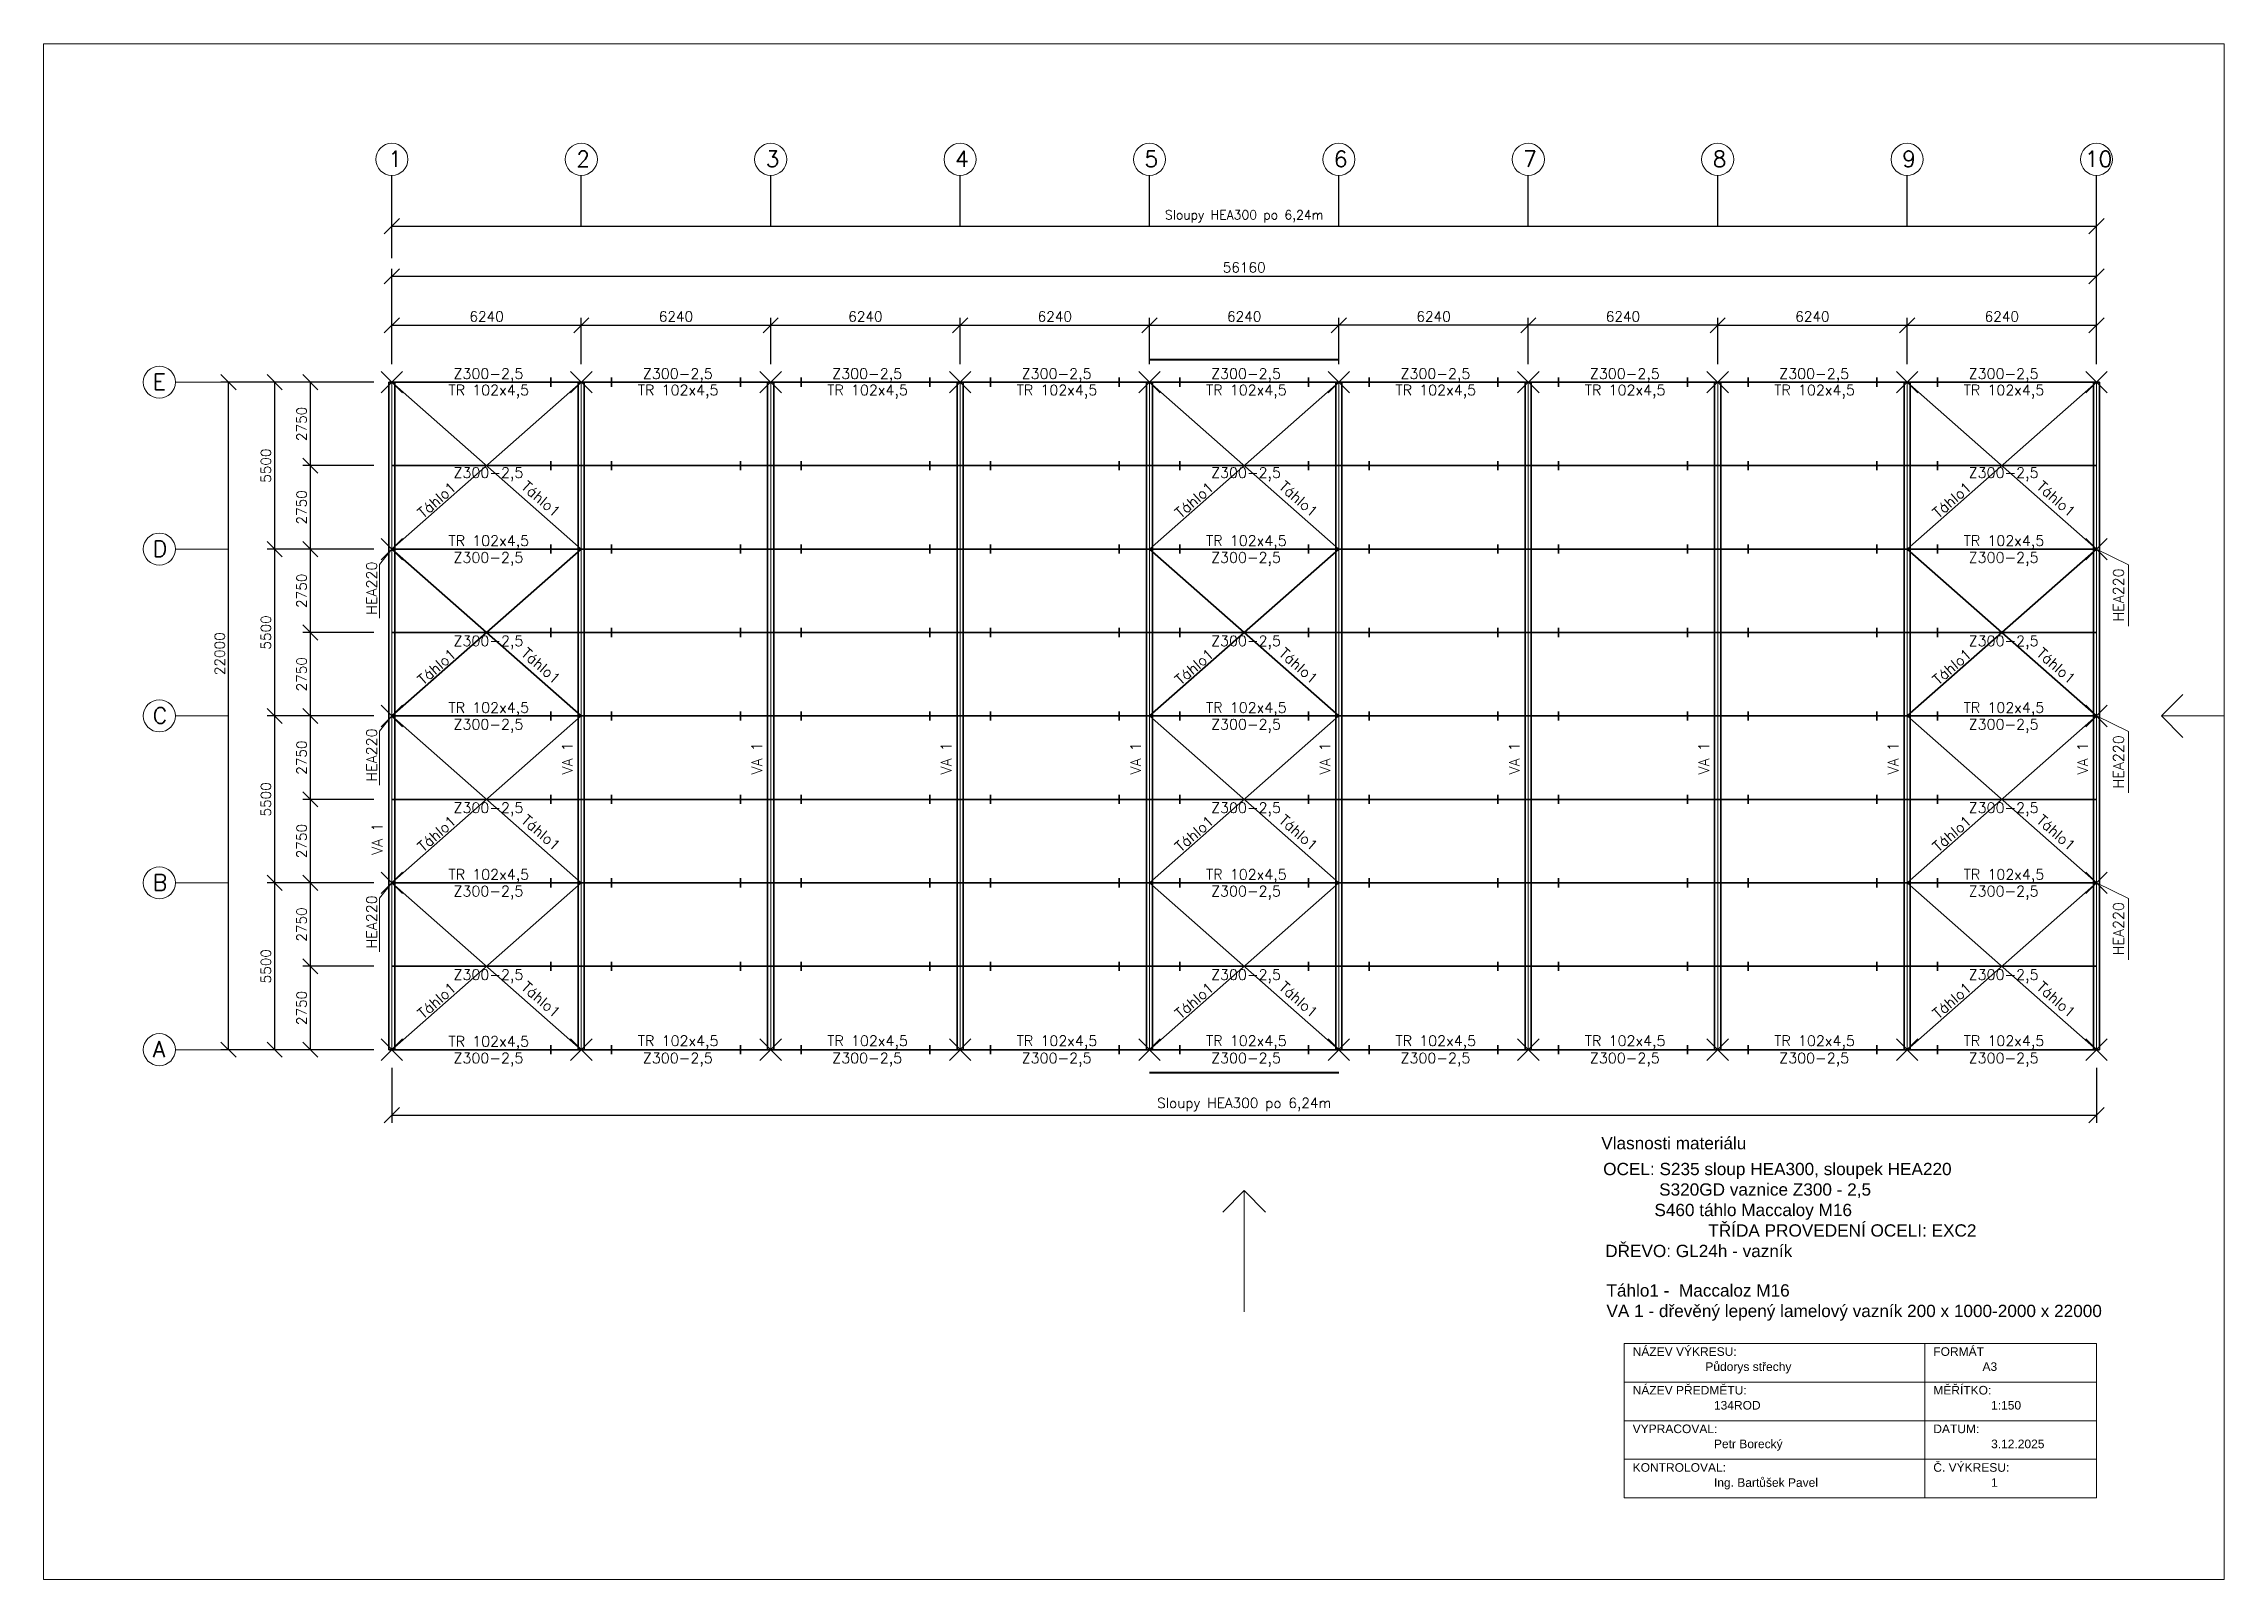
# Paper-space layout 'Layout1' of a CAD drawing. Header units: millimetres. Extents: x 61 to 195, y 51 to 145.
# The model-space entities are those that its viewports show. They can reach past a viewport. Long polylines and large blocks are cut down to what shows.
import ezdxf

# ---------------------------------------------------------------- set-up
doc = ezdxf.new("R2010")
doc.units = ezdxf.units.MM
doc.header["$LTSCALE"] = 50
doc.linetypes.add('ČERCHOVANÁ', pattern=[25.4, 12.7, -6.35, 0, -6.35])
doc.linetypes.add('ČÁRKOVANÁ', pattern=[19.05, 12.7, -6.35])
for name, color, linetype, lineweight in [('Kóty', 4, 'Continuous', 18), ('TENKÁ PLNÁ ČÁRA', 7, 'Continuous', 18), ('TENKÁ ČERCHOVANÁ ČÁRA', 60, 'ČERCHOVANÁ', 18), ('Texty', 255, 'Continuous', 13), ('TLUSTA CARKOVANA', 2, 'ČÁRKOVANÁ', 35), ('TLUSTÁ PLNÁ ČÁRA', 2, 'Continuous', 35), ('tlustá čára', 212, 'Continuous', 35), ('ztužidla plná', 104, 'Continuous', 35), ('šrafy', 7, 'Continuous', 13)]:
    doc.layers.add(name, color=color, linetype=linetype, lineweight=lineweight)
doc.layers.add('PDF_Geometrie', color=7, linetype='Continuous')
doc.styles.add('Romans', font='romans.shx')
doc.styles.get("Standard").update_dxf_attribs({"font": 'arial.ttf'})
doc.dimstyles.new('M 1-200', dxfattribs={"dimscale": 200, "dimtxt": 1.65, "dimasz": 2.5, "dimexe": 1.25, "dimexo": 3, "dimtad": 1, "dimtxsty": 'Romans', "dimblk": 'OBLIQUE', "dimcen": 2.5, "dimadec": 0, "dimazin": 0, "dimtfac": 1, "dimtmove": 0, "dimatfit": 3, "dimfxl": 1, "dimarcsym": 0})

psp = doc.layouts.get("Layout1")

msp = doc.modelspace()

# ---------------------------------------------------------------- texts
at = {"layer": 'Kóty', "color": 1, "insert": (108125.218, 15277.587), "char_height": 405.01158, "attachment_point": 1}
msp.add_mtext_dynamic_manual_height_columns('Vlasnosti materiálu', width=14093.65059, gutter_width=50.626, heights=[0], dxfattribs=at)
at = {"layer": 'TENKÁ PLNÁ ČÁRA', "attachment_point": 1}
for s, width, gutter_width, heights, insert, char_height in [('\\A1;\\pxi-3,l4,t4;OCEL: S235 sloup HEA300, sloupek HEA220\\P^I    S320GD vaznice Z300 - 2,5\\P^I   S460 táhlo Maccaloy M16\\P^I    ^I    TŘÍDA PROVEDENÍ OCELI: EXC2\\P\\pi0,l0,tz;   DŘEVO: GL24h - vazník', 17107.05063, 50.626, [5479.374], (107783.845, 14425.797), 405.01158), ('\\A1;Táhlo1 -  Maccaloz M16\\PVA 1 - dřevěný lepený lamelový vazník 200 x 1000-2000 x 22000', 17107.05063, 50.626, [5479.374], (108295.759, 10423.789), 405.01158), ('\\pxi-3,l4,t4;NÁZEV VÝKRESU:', 5678.19507, 35.373, [0], (108876.834, 8347.528), 282.98552), ('\\pxi-3,l4,t4;FORMÁT ', 5678.19507, 35.373, [0], (118781.327, 8347.528), 282.98552), ('Půdorys střechy', 5678.19507, 35.373, [0], (111554.601, 7850.858), 282.98552), ('A3', 5678.19507, 35.373, [0], (120685.04, 7850.858), 282.9855), ('\\pxi-3,l4,t4;NÁZEV PŘEDMĚTU:', 5678.19507, 35.373, [0], (108876.834, 7074.093), 282.98552), ('\\pxi-3,l4,t4;134ROD', 5678.19507, 35.373, [0], (111554.601, 6577.423), 282.98552), ('\\pxi-3,l4,t4;MĚŘÍTKO: ^I', 5678.19507, 35.373, [0], (118781.327, 7074.093), 282.98552), ('\\pxi-3,l4,t4;1:{\\fArial|b0|i0|c238|p34;15}0', 5678.19507, 35.373, [0], (120685.04, 6577.423), 282.98552), ('\\pxi-3,l4,t4;VYPRACOVAL:', 5678.19507, 35.373, [0], (108876.834, 5800.658), 282.98552), ('\\pxi-3,l4,t4;DATUM: ^I^I', 5678.19507, 35.373, [0], (118781.327, 5800.658), 282.98552), ('\\pxi-3,l4,t4;Petr Borecký', 5678.19507, 35.373, [0], (111554.601, 5303.988), 282.98552), ('\\pxi-3,l4,t4;3.12.2025', 5678.19507, 35.373, [0], (120685.04, 5303.988), 282.98552), ('\\pxi-3,l4,t4;KONTROLOVAL:', 5678.19507, 35.373, [0], (108876.834, 4527.223), 282.98552), ('\\pxi-3,l4,t4;Č. VÝKRESU:^I', 5678.19507, 35.373, [0], (118781.327, 4527.223), 282.98552), ('\\pxi-3,l4,t4;Ing. {\\fArial|b0|i0|c238|p34;Bartůšek Pavel}', 5678.19507, 35.373, [0], (111554.601, 4030.553), 282.98552), ('\\pxi-3,l4,t4;1', 5678.19507, 35.373, [0], (120685.04, 4030.553), 282.98552)]:
    msp.add_mtext_dynamic_manual_height_columns(s, width=width, gutter_width=gutter_width, heights=heights, dxfattribs=dict(at, insert=insert, char_height=char_height))
at = {"layer": 'šrafy', "attachment_point": 1}
for s, width, gutter_width, heights, insert, char_height in [('{\\Fromans|c238;1}', 3051.14647, 44.045, [0], (68166.894, 47778.98), 528.53605), ('{\\Fromans|c0;2}', 3051.14647, 44.045, [0], (74355.209, 47778.98), 528.53605), ('{\\Fromans|c0;3}', 3051.14647, 44.045, [0], (80595.209, 47778.98), 528.53605), ('{\\Fromans|c0;4}', 3051.14647, 44.045, [0], (86835.209, 47778.98), 528.53605), ('{\\Fromans|c0;5}', 3051.14647, 44.045, [0], (93075.209, 47778.98), 528.53605), ('{\\Fromans|c0;6}', 3051.14647, 44.045, [0], (99315.209, 47778.98), 528.53605), ('{\\Fromans|c0;7}', 3051.14647, 44.045, [0], (105555.209, 47778.98), 528.53605), ('{\\Fromans|c0;8}', 3051.14647, 44.045, [0], (111795.209, 47778.98), 528.53605), ('{\\Fromans|c0;9}', 3051.14647, 44.045, [0], (118035.209, 47778.98), 528.53605), ('{\\Fromans|c238;1\\Fromans|c0;0}', 3051.14647, 44.045, [0], (124056.768, 47778.98), 528.53605), ('{\\Fromans|c0;E}', 3051.14647, 44.045, [0], (60406.035, 40432.884), 528.53605), ('\\A1;{\\Fromans|c238;\\H1.5x;Z\\Fromans|c0;3\\Fromans|c238;00-2\\Fromans|c0;,5}', 8123.42907, 14.348, [4633.313], (70309.969, 40610.716), 229.56093), ('\\A1;{\\Fromans|c238;\\H1.5x;Z\\Fromans|c0;3\\Fromans|c238;00-2\\Fromans|c0;,5}', 8123.42907, 14.348, [4633.313], (76549.969, 40610.716), 229.56093), ('\\A1;{\\Fromans|c238;\\H1.5x;Z\\Fromans|c0;3\\Fromans|c238;00-2\\Fromans|c0;,5}', 8123.42907, 14.348, [4633.313], (82789.969, 40610.716), 229.56093), ('\\A1;{\\Fromans|c238;\\H1.5x;Z\\Fromans|c0;3\\Fromans|c238;00-2\\Fromans|c0;,5}', 8123.42907, 14.348, [4633.313], (89029.969, 40610.716), 229.56093), ('\\A1;{\\Fromans|c238;\\H1.5x;Z\\Fromans|c0;3\\Fromans|c238;00-2\\Fromans|c0;,5}', 8123.42907, 14.348, [4633.313], (95269.969, 40610.716), 229.56093), ('\\A1;{\\Fromans|c238;\\H1.5x;Z\\Fromans|c0;3\\Fromans|c238;00-2\\Fromans|c0;,5}', 8123.42907, 14.348, [4633.313], (101509.969, 40610.716), 229.56093), ('\\A1;{\\Fromans|c238;\\H1.5x;Z\\Fromans|c0;3\\Fromans|c238;00-2\\Fromans|c0;,5}', 8123.42907, 14.348, [4633.313], (107749.969, 40610.716), 229.56093), ('\\A1;{\\Fromans|c238;\\H1.5x;Z\\Fromans|c0;3\\Fromans|c238;00-2\\Fromans|c0;,5}', 8123.42907, 14.348, [4633.313], (113989.969, 40610.716), 229.56093), ('\\A1;{\\Fromans|c238;\\H1.5x;Z\\Fromans|c0;3\\Fromans|c238;00-2\\Fromans|c0;,5}', 8123.42907, 14.348, [4633.313], (120229.969, 40610.716), 229.56093), ('\\A1;{\\Fromans|c238;\\H1.5x;TR \\Fromans|c0;102x4,5}', 8123.42907, 14.348, [4633.313], (70144.857, 40069.974), 229.56093), ('\\A1;{\\Fromans|c238;\\H1.5x;TR \\Fromans|c0;102x4,5}', 8123.42907, 14.348, [4633.313], (76384.857, 40069.974), 229.56093), ('\\A1;{\\Fromans|c238;\\H1.5x;TR \\Fromans|c0;102x4,5}', 8123.42907, 14.348, [4633.313], (82624.857, 40069.974), 229.56093), ('\\A1;{\\Fromans|c238;\\H1.5x;TR \\Fromans|c0;102x4,5}', 8123.42907, 14.348, [4633.313], (88864.857, 40069.974), 229.56093), ('\\A1;{\\Fromans|c238;\\H1.5x;TR \\Fromans|c0;102x4,5}', 8123.42907, 14.348, [4633.313], (95104.857, 40069.974), 229.56093), ('\\A1;{\\Fromans|c238;\\H1.5x;TR \\Fromans|c0;102x4,5}', 8123.42907, 14.348, [4633.313], (101344.857, 40069.974), 229.56093), ('\\A1;{\\Fromans|c238;\\H1.5x;TR \\Fromans|c0;102x4,5}', 8123.42907, 14.348, [4633.313], (107584.857, 40069.974), 229.56093), ('\\A1;{\\Fromans|c238;\\H1.5x;TR \\Fromans|c0;102x4,5}', 8123.42907, 14.348, [4633.313], (113824.857, 40069.974), 229.56093), ('\\A1;{\\Fromans|c238;\\H1.5x;TR \\Fromans|c0;102x4,5}', 8123.42907, 14.348, [4633.313], (120064.857, 40069.974), 229.56093), ('\\A1;{\\Fromans|c238;\\H1.5x;Z\\Fromans|c0;3\\Fromans|c238;00-2\\Fromans|c0;,5}', 8123.42907, 14.348, [4633.313], (70309.969, 37346.411), 229.56093), ('\\A1;{\\Fromans|c238;\\H1.5x;Z\\Fromans|c0;3\\Fromans|c238;00-2\\Fromans|c0;,5}', 8123.42907, 14.348, [4633.313], (95269.969, 37346.411), 229.56093), ('\\A1;{\\Fromans|c238;\\H1.5x;Z\\Fromans|c0;3\\Fromans|c238;00-2\\Fromans|c0;,5}', 8123.42907, 14.348, [4633.313], (120229.969, 37346.411), 229.56093), ('{\\Fromans|c0;D}', 3051.14647, 44.045, [0], (60406.035, 34932.884), 528.53605), ('\\A1;{\\Fromans|c238;\\H1.5x;TR \\Fromans|c0;102x4,5}', 8123.42907, 14.348, [4633.313], (70144.857, 35104.601), 229.56093), ('\\A1;{\\Fromans|c238;\\H1.5x;Z\\Fromans|c0;3\\Fromans|c238;00-2\\Fromans|c0;,5}', 8123.42907, 14.348, [4633.313], (70309.969, 34552.003), 229.56093), ('\\A1;{\\Fromans|c238;\\H1.5x;TR \\Fromans|c0;102x4,5}', 8123.42907, 14.348, [4633.313], (95104.857, 35104.601), 229.56093), ('\\A1;{\\Fromans|c238;\\H1.5x;Z\\Fromans|c0;3\\Fromans|c238;00-2\\Fromans|c0;,5}', 8123.42907, 14.348, [4633.313], (95269.969, 34552.003), 229.56093), ('\\A1;{\\Fromans|c238;\\H1.5x;TR \\Fromans|c0;102x4,5}', 8123.42907, 14.348, [4633.313], (120064.857, 35104.601), 229.56093), ('\\A1;{\\Fromans|c238;\\H1.5x;Z\\Fromans|c0;3\\Fromans|c238;00-2\\Fromans|c0;,5}', 8123.42907, 14.348, [4633.313], (120229.969, 34552.003), 229.56093), ('\\A1;{\\Fromans|c238;\\H1.5x;Z\\Fromans|c0;3\\Fromans|c238;00-2\\Fromans|c0;,5}', 8123.42907, 14.348, [4633.313], (70309.969, 31802.003), 229.56093), ('\\A1;{\\Fromans|c238;\\H1.5x;Z\\Fromans|c0;3\\Fromans|c238;00-2\\Fromans|c0;,5}', 8123.42907, 14.348, [4633.313], (95269.969, 31802.003), 229.56093), ('\\A1;{\\Fromans|c238;\\H1.5x;Z\\Fromans|c0;3\\Fromans|c238;00-2\\Fromans|c0;,5}', 8123.42907, 14.348, [4633.313], (120229.969, 31802.003), 229.56093), ('\\A1;{\\Fromans|c238;\\H1.5x;TR \\Fromans|c0;102x4,5}', 8123.42907, 14.348, [4633.313], (70144.857, 29604.601), 229.56093), ('\\A1;{\\Fromans|c238;\\H1.5x;TR \\Fromans|c0;102x4,5}', 8123.42907, 14.348, [4633.313], (95104.857, 29604.601), 229.56093), ('\\A1;{\\Fromans|c238;\\H1.5x;TR \\Fromans|c0;102x4,5}', 8123.42907, 14.348, [4633.313], (120064.857, 29604.601), 229.56093), ('{\\Fromans|c0;C}', 3051.14647, 44.045, [0], (60406.035, 29432.884), 528.53605), ('\\A1;{\\Fromans|c238;\\H1.5x;Z\\Fromans|c0;3\\Fromans|c238;00-2\\Fromans|c0;,5}', 8123.42907, 14.348, [4633.313], (70309.969, 29052.003), 229.56093), ('\\A1;{\\Fromans|c238;\\H1.5x;Z\\Fromans|c0;3\\Fromans|c238;00-2\\Fromans|c0;,5}', 8123.42907, 14.348, [4633.313], (95269.969, 29052.003), 229.56093), ('\\A1;{\\Fromans|c238;\\H1.5x;Z\\Fromans|c0;3\\Fromans|c238;00-2\\Fromans|c0;,5}', 8123.42907, 14.348, [4633.313], (120229.969, 29052.003), 229.56093), ('\\A1;{\\Fromans|c238;\\H1.5x;Z\\Fromans|c0;3\\Fromans|c238;00-2\\Fromans|c0;,5}', 8123.42907, 14.348, [4633.313], (70309.969, 26302.003), 229.56093), ('\\A1;{\\Fromans|c238;\\H1.5x;Z\\Fromans|c0;3\\Fromans|c238;00-2\\Fromans|c0;,5}', 8123.42907, 14.348, [4633.313], (95269.969, 26302.003), 229.56093), ('\\A1;{\\Fromans|c238;\\H1.5x;Z\\Fromans|c0;3\\Fromans|c238;00-2\\Fromans|c0;,5}', 8123.42907, 14.348, [4633.313], (120229.969, 26302.003), 229.56093), ('{\\Fromans|c0;B}', 3051.14647, 44.045, [0], (60406.035, 23932.884), 528.53605), ('\\A1;{\\Fromans|c238;\\H1.5x;TR \\Fromans|c0;102x4,5}', 8123.42907, 14.348, [4633.313], (70144.857, 24104.601), 229.56093), ('\\A1;{\\Fromans|c238;\\H1.5x;TR \\Fromans|c0;102x4,5}', 8123.42907, 14.348, [4633.313], (95104.857, 24104.601), 229.56093), ('\\A1;{\\Fromans|c238;\\H1.5x;TR \\Fromans|c0;102x4,5}', 8123.42907, 14.348, [4633.313], (120064.857, 24104.601), 229.56093), ('\\A1;{\\Fromans|c238;\\H1.5x;Z\\Fromans|c0;3\\Fromans|c238;00-2\\Fromans|c0;,5}', 8123.42907, 14.348, [4633.313], (70309.969, 23552.003), 229.56093), ('\\A1;{\\Fromans|c238;\\H1.5x;Z\\Fromans|c0;3\\Fromans|c238;00-2\\Fromans|c0;,5}', 8123.42907, 14.348, [4633.313], (95269.969, 23552.003), 229.56093), ('\\A1;{\\Fromans|c238;\\H1.5x;Z\\Fromans|c0;3\\Fromans|c238;00-2\\Fromans|c0;,5}', 8123.42907, 14.348, [4633.313], (120229.969, 23552.003), 229.56093), ('\\A1;{\\Fromans|c238;\\H1.5x;Z\\Fromans|c0;3\\Fromans|c238;00-2\\Fromans|c0;,5}', 8123.42907, 14.348, [4633.313], (70309.969, 20802.003), 229.56093), ('\\A1;{\\Fromans|c238;\\H1.5x;Z\\Fromans|c0;3\\Fromans|c238;00-2\\Fromans|c0;,5}', 8123.42907, 14.348, [4633.313], (95269.969, 20802.003), 229.56093), ('\\A1;{\\Fromans|c238;\\H1.5x;Z\\Fromans|c0;3\\Fromans|c238;00-2\\Fromans|c0;,5}', 8123.42907, 14.348, [4633.313], (120229.969, 20802.003), 229.56093), ('{\\Fromans|c238;A}', 3051.14647, 44.045, [0], (60406.035, 18432.884), 528.53605), ('\\A1;{\\Fromans|c238;\\H1.5x;TR \\Fromans|c0;102x4,5}', 8123.42907, 14.348, [4633.313], (70144.857, 18604.601), 229.56093), ('\\A1;{\\Fromans|c238;\\H1.5x;Z\\Fromans|c0;3\\Fromans|c238;00-2\\Fromans|c0;,5}', 8123.42907, 14.348, [4633.313], (70309.969, 18052.003), 229.56093), ('\\A1;{\\Fromans|c238;\\H1.5x;TR \\Fromans|c0;102x4,5}', 8123.42907, 14.348, [4633.313], (76384.857, 18622.061), 229.56093), ('\\A1;{\\Fromans|c238;\\H1.5x;Z\\Fromans|c0;3\\Fromans|c238;00-2\\Fromans|c0;,5}', 8123.42907, 14.348, [4633.313], (76549.969, 18052.003), 229.56093), ('\\A1;{\\Fromans|c238;\\H1.5x;TR \\Fromans|c0;102x4,5}', 8123.42907, 14.348, [4633.313], (82624.857, 18622.061), 229.56093), ('\\A1;{\\Fromans|c238;\\H1.5x;Z\\Fromans|c0;3\\Fromans|c238;00-2\\Fromans|c0;,5}', 8123.42907, 14.348, [4633.313], (82789.969, 18052.003), 229.56093), ('\\A1;{\\Fromans|c238;\\H1.5x;TR \\Fromans|c0;102x4,5}', 8123.42907, 14.348, [4633.313], (88864.857, 18622.061), 229.56093), ('\\A1;{\\Fromans|c238;\\H1.5x;Z\\Fromans|c0;3\\Fromans|c238;00-2\\Fromans|c0;,5}', 8123.42907, 14.348, [4633.313], (89029.969, 18052.003), 229.56093), ('\\A1;{\\Fromans|c238;\\H1.5x;TR \\Fromans|c0;102x4,5}', 8123.42907, 14.348, [4633.313], (95104.857, 18622.061), 229.56093), ('\\A1;{\\Fromans|c238;\\H1.5x;Z\\Fromans|c0;3\\Fromans|c238;00-2\\Fromans|c0;,5}', 8123.42907, 14.348, [4633.313], (95269.969, 18052.003), 229.56093), ('\\A1;{\\Fromans|c238;\\H1.5x;TR \\Fromans|c0;102x4,5}', 8123.42907, 14.348, [4633.313], (101344.857, 18622.061), 229.56093), ('\\A1;{\\Fromans|c238;\\H1.5x;Z\\Fromans|c0;3\\Fromans|c238;00-2\\Fromans|c0;,5}', 8123.42907, 14.348, [4633.313], (101509.969, 18052.003), 229.56093), ('\\A1;{\\Fromans|c238;\\H1.5x;TR \\Fromans|c0;102x4,5}', 8123.42907, 14.348, [4633.313], (107584.857, 18622.061), 229.56093), ('\\A1;{\\Fromans|c238;\\H1.5x;Z\\Fromans|c0;3\\Fromans|c238;00-2\\Fromans|c0;,5}', 8123.42907, 14.348, [4633.313], (107749.969, 18052.003), 229.56093), ('\\A1;{\\Fromans|c238;\\H1.5x;TR \\Fromans|c0;102x4,5}', 8123.42907, 14.348, [4633.313], (113824.857, 18622.061), 229.56093), ('\\A1;{\\Fromans|c238;\\H1.5x;Z\\Fromans|c0;3\\Fromans|c238;00-2\\Fromans|c0;,5}', 8123.42907, 14.348, [4633.313], (113989.969, 18052.003), 229.56093), ('\\A1;{\\Fromans|c238;\\H1.5x;TR \\Fromans|c0;102x4,5}', 8123.42907, 14.348, [4633.313], (120064.857, 18622.061), 229.56093), ('\\A1;{\\Fromans|c238;\\H1.5x;Z\\Fromans|c0;3\\Fromans|c238;00-2\\Fromans|c0;,5}', 8123.42907, 14.348, [4633.313], (120229.969, 18052.003), 229.56093)]:
    msp.add_mtext_dynamic_manual_height_columns(s, width=width, gutter_width=gutter_width, heights=heights, dxfattribs=dict(at, insert=insert, char_height=char_height))
at = {"layer": 'šrafy', "char_height": 229.56093, "attachment_point": 1}
for s, insert, rotation in [('\\A1;{\\Fromans|c238;\\H1.5x;Táhlo1}', (69086.872, 35913.318), 41.39328288), ('\\A1;{\\Fromans|c238;\\H1.5x;Táhlo1}', (72747.797, 36930.209), 318.60671712), ('\\A1;{\\Fromans|c238;\\H1.5x;Táhlo1}', (94046.872, 35913.318), 41.39328288), ('\\A1;{\\Fromans|c238;\\H1.5x;Táhlo1}', (97707.797, 36930.209), 318.60671712), ('\\A1;{\\Fromans|c238;\\H1.5x;Táhlo1}', (119006.872, 35913.318), 41.39328288), ('\\A1;{\\Fromans|c238;\\H1.5x;Táhlo1}', (122667.797, 36930.209), 318.60671712), ('\\A1;{\\Fromans|c238;\\H1.5x;HEA220}', (67442.613, 32486.519), 90), ('\\A1;{\\Fromans|c238;\\H1.5x;HEA220}', (124993.833, 32263.547), 90), ('\\A1;{\\Fromans|c238;\\H1.5x;Táhlo1}', (69086.872, 30413.318), 41.39328288), ('\\A1;{\\Fromans|c238;\\H1.5x;Táhlo1}', (72747.797, 31430.209), 318.60671712), ('\\A1;{\\Fromans|c238;\\H1.5x;Táhlo1}', (94046.872, 30413.318), 41.39328288), ('\\A1;{\\Fromans|c238;\\H1.5x;Táhlo1}', (97707.797, 31430.209), 318.60671712), ('\\A1;{\\Fromans|c238;\\H1.5x;Táhlo1}', (119006.872, 30413.318), 41.39328288), ('\\A1;{\\Fromans|c238;\\H1.5x;Táhlo1}', (122667.797, 31430.209), 318.60671712), ('\\A1;{\\Fromans|c238;\\H1.5x;HEA220}', (67442.613, 26986.519), 90), ('\\A1;{\\Fromans|c238;\\H1.5x;VA 1}', (73890.724, 27227.572), 90), ('\\A1;{\\Fromans|c238;\\H1.5x;VA 1}', (80130.724, 27227.572), 90), ('\\A1;{\\Fromans|c238;\\H1.5x;VA 1}', (86370.724, 27227.572), 90), ('\\A1;{\\Fromans|c238;\\H1.5x;VA 1}', (92610.724, 27227.572), 90), ('\\A1;{\\Fromans|c238;\\H1.5x;VA 1}', (98850.724, 27227.572), 90), ('\\A1;{\\Fromans|c238;\\H1.5x;VA 1}', (105090.724, 27227.572), 90), ('\\A1;{\\Fromans|c238;\\H1.5x;VA 1}', (111330.724, 27227.572), 90), ('\\A1;{\\Fromans|c238;\\H1.5x;VA 1}', (117570.724, 27227.572), 90), ('\\A1;{\\Fromans|c238;\\H1.5x;VA 1}', (123810.724, 27227.572), 90), ('\\A1;{\\Fromans|c238;\\H1.5x;HEA220}', (124993.833, 26763.547), 90), ('\\A1;{\\Fromans|c238;\\H1.5x;Táhlo1}', (72747.797, 25930.209), 318.60671712), ('\\A1;{\\Fromans|c238;\\H1.5x;Táhlo1}', (97707.797, 25930.209), 318.60671712), ('\\A1;{\\Fromans|c238;\\H1.5x;Táhlo1}', (122667.797, 25930.209), 318.60671712), ('\\A1;{\\Fromans|c238;\\H1.5x;VA 1}', (67622.107, 24576.626), 90), ('\\A1;{\\Fromans|c238;\\H1.5x;Táhlo1}', (69086.872, 24913.318), 41.39328288), ('\\A1;{\\Fromans|c238;\\H1.5x;Táhlo1}', (94046.872, 24913.318), 41.39328288), ('\\A1;{\\Fromans|c238;\\H1.5x;Táhlo1}', (119006.872, 24913.318), 41.39328288), ('\\A1;{\\Fromans|c238;\\H1.5x;HEA220}', (67442.613, 21486.519), 90), ('\\A1;{\\Fromans|c238;\\H1.5x;HEA220}', (124993.833, 21263.547), 90), ('\\A1;{\\Fromans|c238;\\H1.5x;Táhlo1}', (69086.872, 19413.318), 41.39328288), ('\\A1;{\\Fromans|c238;\\H1.5x;Táhlo1}', (72747.797, 20430.209), 318.60671712), ('\\A1;{\\Fromans|c238;\\H1.5x;Táhlo1}', (94046.872, 19413.318), 41.39328288), ('\\A1;{\\Fromans|c238;\\H1.5x;Táhlo1}', (97707.797, 20430.209), 318.60671712), ('\\A1;{\\Fromans|c238;\\H1.5x;Táhlo1}', (119006.872, 19413.318), 41.39328288), ('\\A1;{\\Fromans|c238;\\H1.5x;Táhlo1}', (122667.797, 20430.209), 318.60671712)]:
    msp.add_mtext_dynamic_manual_height_columns(s, width=8123.42907, gutter_width=14.348, heights=[4633.313], dxfattribs=dict(at, insert=insert, rotation=rotation))

# ---------------------------------------------------------------- blocks, each defined once
blk = doc.blocks.new('_Oblique')
at = {"color": 0, "linetype": 'ByBlock', "lineweight": -2}
blk.add_line((-0.5, -0.5), (0.5, 0.5), dxfattribs=at)
blk = doc.blocks.new('*D26')
at = {"layer": 'Defpoints', "color": 0, "transparency": 16777216}
for p in [(62898, 40156), (68281, 40156), (68281, 18156)]:
    blk.add_point(p, dxfattribs=at)
at = {"layer": 'Kóty', "color": 0, "lineweight": -2, "transparency": 16777216}
for p, q in [((67681, 40156), (62648, 40156)), ((62898, 18156), (62898, 40156)), ((67681, 18156), (62648, 18156))]:
    blk.add_line(p, q, dxfattribs=at)
at = {"layer": 'Kóty', "color": 0, "lineweight": -2, "transparency": 16777216, "xscale": 500, "yscale": 500, "zscale": 500}
for p, rotation in [((62898, 40156), 90), ((62898, 18156), 270)]:
    blk.add_blockref('_Oblique', p, dxfattribs=dict(at, rotation=rotation))
at = {"layer": 'Kóty', "color": 0, "transparency": 16777216, "insert": (62608, 31208), "char_height": 330, "attachment_point": 5, "rotation": 90, "style": 'Romans'}
blk.add_mtext('22000', dxfattribs=at)
blk = doc.blocks.new('*D27')
at = {"layer": 'Defpoints', "color": 0, "transparency": 16777216}
for p in [(64419, 40156), (68281, 40156), (68281, 34656)]:
    blk.add_point(p, dxfattribs=at)
at = {"layer": 'Kóty', "color": 0, "lineweight": -2, "transparency": 16777216}
for p, q in [((67681, 40156), (64169, 40156)), ((64419, 34656), (64419, 40156)), ((67681, 34656), (64169, 34656))]:
    blk.add_line(p, q, dxfattribs=at)
at = {"layer": 'Kóty', "color": 0, "lineweight": -2, "transparency": 16777216, "xscale": 500, "yscale": 500, "zscale": 500}
for p, rotation in [((64419, 40156), 90), ((64419, 34656), 270)]:
    blk.add_blockref('_Oblique', p, dxfattribs=dict(at, rotation=rotation))
at = {"layer": 'Kóty', "color": 0, "transparency": 16777216, "insert": (64129, 37406), "char_height": 330, "attachment_point": 5, "rotation": 90, "style": 'Romans'}
blk.add_mtext('5500', dxfattribs=at)
blk = doc.blocks.new('*D28')
at = {"layer": 'Defpoints', "color": 0, "transparency": 16777216}
for p in [(65595, 40156), (68281, 40156), (68281, 37406)]:
    blk.add_point(p, dxfattribs=at)
at = {"layer": 'Kóty', "color": 0, "lineweight": -2, "transparency": 16777216}
for p, q in [((67681, 40156), (65345, 40156)), ((65595, 37406), (65595, 40156)), ((67681, 37406), (65345, 37406))]:
    blk.add_line(p, q, dxfattribs=at)
at = {"layer": 'Kóty', "color": 0, "lineweight": -2, "transparency": 16777216, "xscale": 500, "yscale": 500, "zscale": 500}
for p, rotation in [((65595, 40156), 90), ((65595, 37406), 270)]:
    blk.add_blockref('_Oblique', p, dxfattribs=dict(at, rotation=rotation))
at = {"layer": 'Kóty', "color": 0, "transparency": 16777216, "insert": (65305, 38781), "char_height": 330, "attachment_point": 5, "rotation": 90, "style": 'Romans'}
blk.add_mtext('2750', dxfattribs=at)
blk = doc.blocks.new('*D29')
at = {"layer": 'Defpoints', "color": 0, "transparency": 16777216}
for p in [(65595, 37406), (68281, 37406), (68281, 34656)]:
    blk.add_point(p, dxfattribs=at)
at = {"layer": 'Kóty', "color": 0, "lineweight": -2, "transparency": 16777216}
for p, q in [((67681, 37406), (65345, 37406)), ((65595, 34656), (65595, 37406)), ((67681, 34656), (65345, 34656))]:
    blk.add_line(p, q, dxfattribs=at)
at = {"layer": 'Kóty', "color": 0, "lineweight": -2, "transparency": 16777216, "xscale": 500, "yscale": 500, "zscale": 500}
for p, rotation in [((65595, 37406), 90), ((65595, 34656), 270)]:
    blk.add_blockref('_Oblique', p, dxfattribs=dict(at, rotation=rotation))
at = {"layer": 'Kóty', "color": 0, "transparency": 16777216, "insert": (65305, 36031), "char_height": 330, "attachment_point": 5, "rotation": 90, "style": 'Romans'}
blk.add_mtext('2750', dxfattribs=at)
blk = doc.blocks.new('*D30')
at = {"layer": 'Defpoints', "color": 0, "transparency": 16777216}
for p in [(64419, 34656), (68281, 34656), (68281, 29156)]:
    blk.add_point(p, dxfattribs=at)
at = {"layer": 'Kóty', "color": 0, "lineweight": -2, "transparency": 16777216}
for p, q in [((67681, 34656), (64169, 34656)), ((64419, 29156), (64419, 34656)), ((67681, 29156), (64169, 29156))]:
    blk.add_line(p, q, dxfattribs=at)
at = {"layer": 'Kóty', "color": 0, "lineweight": -2, "transparency": 16777216, "xscale": 500, "yscale": 500, "zscale": 500}
for p, rotation in [((64419, 34656), 90), ((64419, 29156), 270)]:
    blk.add_blockref('_Oblique', p, dxfattribs=dict(at, rotation=rotation))
at = {"layer": 'Kóty', "color": 0, "transparency": 16777216, "insert": (64129, 31906), "char_height": 330, "attachment_point": 5, "rotation": 90, "style": 'Romans'}
blk.add_mtext('5500', dxfattribs=at)
blk = doc.blocks.new('*D31')
at = {"layer": 'Defpoints', "color": 0, "transparency": 16777216}
for p in [(65595, 34656), (68281, 34656), (68281, 31906)]:
    blk.add_point(p, dxfattribs=at)
at = {"layer": 'Kóty', "color": 0, "lineweight": -2, "transparency": 16777216}
for p, q in [((67681, 34656), (65345, 34656)), ((65595, 31906), (65595, 34656)), ((67681, 31906), (65345, 31906))]:
    blk.add_line(p, q, dxfattribs=at)
at = {"layer": 'Kóty', "color": 0, "lineweight": -2, "transparency": 16777216, "xscale": 500, "yscale": 500, "zscale": 500}
for p, rotation in [((65595, 34656), 90), ((65595, 31906), 270)]:
    blk.add_blockref('_Oblique', p, dxfattribs=dict(at, rotation=rotation))
at = {"layer": 'Kóty', "color": 0, "transparency": 16777216, "insert": (65305, 33281), "char_height": 330, "attachment_point": 5, "rotation": 90, "style": 'Romans'}
blk.add_mtext('2750', dxfattribs=at)
blk = doc.blocks.new('*D32')
at = {"layer": 'Defpoints', "color": 0, "transparency": 16777216}
for p in [(65595, 31906), (68281, 31906), (68281, 29156)]:
    blk.add_point(p, dxfattribs=at)
at = {"layer": 'Kóty', "color": 0, "lineweight": -2, "transparency": 16777216}
for p, q in [((67681, 31906), (65345, 31906)), ((65595, 29156), (65595, 31906)), ((67681, 29156), (65345, 29156))]:
    blk.add_line(p, q, dxfattribs=at)
at = {"layer": 'Kóty', "color": 0, "lineweight": -2, "transparency": 16777216, "xscale": 500, "yscale": 500, "zscale": 500}
for p, rotation in [((65595, 31906), 90), ((65595, 29156), 270)]:
    blk.add_blockref('_Oblique', p, dxfattribs=dict(at, rotation=rotation))
at = {"layer": 'Kóty', "color": 0, "transparency": 16777216, "insert": (65305, 30531), "char_height": 330, "attachment_point": 5, "rotation": 90, "style": 'Romans'}
blk.add_mtext('2750', dxfattribs=at)
blk = doc.blocks.new('*D33')
at = {"layer": 'Defpoints', "color": 0, "transparency": 16777216}
for p in [(64419, 29156), (68281, 29156), (68281, 23656)]:
    blk.add_point(p, dxfattribs=at)
at = {"layer": 'Kóty', "color": 0, "lineweight": -2, "transparency": 16777216}
for p, q in [((67681, 29156), (64169, 29156)), ((64419, 23656), (64419, 29156)), ((67681, 23656), (64169, 23656))]:
    blk.add_line(p, q, dxfattribs=at)
at = {"layer": 'Kóty', "color": 0, "lineweight": -2, "transparency": 16777216, "xscale": 500, "yscale": 500, "zscale": 500}
for p, rotation in [((64419, 29156), 90), ((64419, 23656), 270)]:
    blk.add_blockref('_Oblique', p, dxfattribs=dict(at, rotation=rotation))
at = {"layer": 'Kóty', "color": 0, "transparency": 16777216, "insert": (64129, 26406), "char_height": 330, "attachment_point": 5, "rotation": 90, "style": 'Romans'}
blk.add_mtext('5500', dxfattribs=at)
blk = doc.blocks.new('*D34')
at = {"layer": 'Defpoints', "color": 0, "transparency": 16777216}
for p in [(65595, 29156), (68281, 29156), (68281, 26406)]:
    blk.add_point(p, dxfattribs=at)
at = {"layer": 'Kóty', "color": 0, "lineweight": -2, "transparency": 16777216}
for p, q in [((67681, 29156), (65345, 29156)), ((65595, 26406), (65595, 29156)), ((67681, 26406), (65345, 26406))]:
    blk.add_line(p, q, dxfattribs=at)
at = {"layer": 'Kóty', "color": 0, "lineweight": -2, "transparency": 16777216, "xscale": 500, "yscale": 500, "zscale": 500}
for p, rotation in [((65595, 29156), 90), ((65595, 26406), 270)]:
    blk.add_blockref('_Oblique', p, dxfattribs=dict(at, rotation=rotation))
at = {"layer": 'Kóty', "color": 0, "transparency": 16777216, "insert": (65305, 27781), "char_height": 330, "attachment_point": 5, "rotation": 90, "style": 'Romans'}
blk.add_mtext('2750', dxfattribs=at)
blk = doc.blocks.new('*D35')
at = {"layer": 'Defpoints', "color": 0, "transparency": 16777216}
for p in [(65595, 26406), (68281, 26406), (68281, 23656)]:
    blk.add_point(p, dxfattribs=at)
at = {"layer": 'Kóty', "color": 0, "lineweight": -2, "transparency": 16777216}
for p, q in [((67681, 26406), (65345, 26406)), ((65595, 23656), (65595, 26406)), ((67681, 23656), (65345, 23656))]:
    blk.add_line(p, q, dxfattribs=at)
at = {"layer": 'Kóty', "color": 0, "lineweight": -2, "transparency": 16777216, "xscale": 500, "yscale": 500, "zscale": 500}
for p, rotation in [((65595, 26406), 90), ((65595, 23656), 270)]:
    blk.add_blockref('_Oblique', p, dxfattribs=dict(at, rotation=rotation))
at = {"layer": 'Kóty', "color": 0, "transparency": 16777216, "insert": (65305, 25031), "char_height": 330, "attachment_point": 5, "rotation": 90, "style": 'Romans'}
blk.add_mtext('2750', dxfattribs=at)
blk = doc.blocks.new('*D36')
at = {"layer": 'Defpoints', "color": 0, "transparency": 16777216}
for p in [(64419, 23656), (68281, 23656), (68281, 18156)]:
    blk.add_point(p, dxfattribs=at)
at = {"layer": 'Kóty', "color": 0, "lineweight": -2, "transparency": 16777216}
for p, q in [((67681, 23656), (64169, 23656)), ((64419, 18156), (64419, 23656)), ((67681, 18156), (64169, 18156))]:
    blk.add_line(p, q, dxfattribs=at)
at = {"layer": 'Kóty', "color": 0, "lineweight": -2, "transparency": 16777216, "xscale": 500, "yscale": 500, "zscale": 500}
for p, rotation in [((64419, 23656), 90), ((64419, 18156), 270)]:
    blk.add_blockref('_Oblique', p, dxfattribs=dict(at, rotation=rotation))
at = {"layer": 'Kóty', "color": 0, "transparency": 16777216, "insert": (64129, 20906), "char_height": 330, "attachment_point": 5, "rotation": 90, "style": 'Romans'}
blk.add_mtext('5500', dxfattribs=at)
blk = doc.blocks.new('*D37')
at = {"layer": 'Defpoints', "color": 0, "transparency": 16777216}
for p in [(65595, 23656), (68281, 23656), (68281, 20906)]:
    blk.add_point(p, dxfattribs=at)
at = {"layer": 'Kóty', "color": 0, "lineweight": -2, "transparency": 16777216}
for p, q in [((67681, 23656), (65345, 23656)), ((65595, 20906), (65595, 23656)), ((67681, 20906), (65345, 20906))]:
    blk.add_line(p, q, dxfattribs=at)
at = {"layer": 'Kóty', "color": 0, "lineweight": -2, "transparency": 16777216, "xscale": 500, "yscale": 500, "zscale": 500}
for p, rotation in [((65595, 23656), 90), ((65595, 20906), 270)]:
    blk.add_blockref('_Oblique', p, dxfattribs=dict(at, rotation=rotation))
at = {"layer": 'Kóty', "color": 0, "transparency": 16777216, "insert": (65305, 22281), "char_height": 330, "attachment_point": 5, "rotation": 90, "style": 'Romans'}
blk.add_mtext('2750', dxfattribs=at)
blk = doc.blocks.new('*D38')
at = {"layer": 'Defpoints', "color": 0, "transparency": 16777216}
for p in [(65595, 20906), (68281, 20906), (68281, 18156)]:
    blk.add_point(p, dxfattribs=at)
at = {"layer": 'Kóty', "color": 0, "lineweight": -2, "transparency": 16777216}
for p, q in [((67681, 20906), (65345, 20906)), ((65595, 18156), (65595, 20906)), ((67681, 18156), (65345, 18156))]:
    blk.add_line(p, q, dxfattribs=at)
at = {"layer": 'Kóty', "color": 0, "lineweight": -2, "transparency": 16777216, "xscale": 500, "yscale": 500, "zscale": 500}
for p, rotation in [((65595, 20906), 90), ((65595, 18156), 270)]:
    blk.add_blockref('_Oblique', p, dxfattribs=dict(at, rotation=rotation))
at = {"layer": 'Kóty', "color": 0, "transparency": 16777216, "insert": (65305, 19531), "char_height": 330, "attachment_point": 5, "rotation": 90, "style": 'Romans'}
blk.add_mtext('2750', dxfattribs=at)
blk = doc.blocks.new('*D39')
at = {"layer": 'Defpoints', "color": 0, "transparency": 16777216}
for p in [(74521, 42032), (68281, 40156), (74521, 40156)]:
    blk.add_point(p, dxfattribs=at)
at = {"layer": 'Kóty', "color": 0, "lineweight": -2, "transparency": 16777216}
for p, q in [((68281, 40756), (68281, 42282)), ((68281, 42032), (74521, 42032)), ((74521, 40756), (74521, 42282))]:
    blk.add_line(p, q, dxfattribs=at)
at = {"layer": 'Kóty', "color": 0, "lineweight": -2, "transparency": 16777216, "xscale": 500, "yscale": 500, "zscale": 500, "rotation": 180}
blk.add_blockref('_Oblique', (68281, 42032), dxfattribs=at)
at = {"layer": 'Kóty', "color": 0, "lineweight": -2, "transparency": 16777216, "xscale": 500, "yscale": 500, "zscale": 500}
blk.add_blockref('_Oblique', (74521, 42032), dxfattribs=at)
at = {"layer": 'Kóty', "color": 0, "transparency": 16777216, "insert": (71401, 42322), "char_height": 330, "attachment_point": 5, "style": 'Romans'}
blk.add_mtext('6240', dxfattribs=at)
blk = doc.blocks.new('*D40')
at = {"layer": 'Defpoints', "color": 0, "transparency": 16777216}
for p in [(80761, 42032), (74521, 40156), (80761, 40156)]:
    blk.add_point(p, dxfattribs=at)
at = {"layer": 'Kóty', "color": 0, "lineweight": -2, "transparency": 16777216}
for p, q in [((74521, 40756), (74521, 42282)), ((74521, 42032), (80761, 42032)), ((80761, 40756), (80761, 42282))]:
    blk.add_line(p, q, dxfattribs=at)
at = {"layer": 'Kóty', "color": 0, "lineweight": -2, "transparency": 16777216, "xscale": 500, "yscale": 500, "zscale": 500, "rotation": 180}
blk.add_blockref('_Oblique', (74521, 42032), dxfattribs=at)
at = {"layer": 'Kóty', "color": 0, "lineweight": -2, "transparency": 16777216, "xscale": 500, "yscale": 500, "zscale": 500}
blk.add_blockref('_Oblique', (80761, 42032), dxfattribs=at)
at = {"layer": 'Kóty', "color": 0, "transparency": 16777216, "insert": (77641, 42322), "char_height": 330, "attachment_point": 5, "style": 'Romans'}
blk.add_mtext('6240', dxfattribs=at)
blk = doc.blocks.new('*D41')
at = {"layer": 'Defpoints', "color": 0, "transparency": 16777216}
for p in [(124441, 43649), (68281, 40156), (124441, 40156)]:
    blk.add_point(p, dxfattribs=at)
at = {"layer": 'Kóty', "color": 0, "lineweight": -2, "transparency": 16777216}
for p, q in [((68281, 40756), (68281, 43899)), ((124441, 40756), (124441, 43899)), ((68281, 43649), (124441, 43649))]:
    blk.add_line(p, q, dxfattribs=at)
at = {"layer": 'Kóty', "color": 0, "lineweight": -2, "transparency": 16777216, "xscale": 500, "yscale": 500, "zscale": 500, "rotation": 180}
blk.add_blockref('_Oblique', (68281, 43649), dxfattribs=at)
at = {"layer": 'Kóty', "color": 0, "lineweight": -2, "transparency": 16777216, "xscale": 500, "yscale": 500, "zscale": 500}
blk.add_blockref('_Oblique', (124441, 43649), dxfattribs=at)
at = {"layer": 'Kóty', "color": 0, "transparency": 16777216, "insert": (96361, 43939), "char_height": 330, "attachment_point": 5, "style": 'Romans'}
blk.add_mtext('56160', dxfattribs=at)
blk = doc.blocks.new('*D42')
at = {"layer": 'Defpoints', "color": 0, "transparency": 16777216}
for p in [(124441, 45298), (68281, 43649), (124441, 42032)]:
    blk.add_point(p, dxfattribs=at)
at = {"layer": 'Kóty', "color": 0, "lineweight": -2, "transparency": 16777216}
for p, q in [((68281, 44249), (68281, 45548)), ((68281, 45298), (124441, 45298)), ((124441, 42632), (124441, 45548))]:
    blk.add_line(p, q, dxfattribs=at)
at = {"layer": 'Kóty', "color": 0, "lineweight": -2, "transparency": 16777216, "xscale": 500, "yscale": 500, "zscale": 500, "rotation": 180}
blk.add_blockref('_Oblique', (68281, 45298), dxfattribs=at)
at = {"layer": 'Kóty', "color": 0, "lineweight": -2, "transparency": 16777216, "xscale": 500, "yscale": 500, "zscale": 500}
blk.add_blockref('_Oblique', (124441, 45298), dxfattribs=at)
at = {"layer": 'Kóty', "color": 0, "transparency": 16777216, "insert": (96361, 45623), "char_height": 300, "attachment_point": 5, "style": 'Romans'}
blk.add_mtext('Sloupy HEA300 po 6,24m', dxfattribs=at)
blk = doc.blocks.new('*D43')
at = {"layer": 'Defpoints', "color": 0, "transparency": 16777216}
for p in [(93241, 42032), (87001, 40156), (93241, 40156)]:
    blk.add_point(p, dxfattribs=at)
at = {"layer": 'Kóty', "color": 0, "lineweight": -2, "transparency": 16777216}
for p, q in [((87001, 40756), (87001, 42282)), ((87001, 42032), (93241, 42032)), ((93241, 40756), (93241, 42282))]:
    blk.add_line(p, q, dxfattribs=at)
at = {"layer": 'Kóty', "color": 0, "lineweight": -2, "transparency": 16777216, "xscale": 500, "yscale": 500, "zscale": 500, "rotation": 180}
blk.add_blockref('_Oblique', (87001, 42032), dxfattribs=at)
at = {"layer": 'Kóty', "color": 0, "lineweight": -2, "transparency": 16777216, "xscale": 500, "yscale": 500, "zscale": 500}
blk.add_blockref('_Oblique', (93241, 42032), dxfattribs=at)
at = {"layer": 'Kóty', "color": 0, "transparency": 16777216, "insert": (90121, 42322), "char_height": 330, "attachment_point": 5, "style": 'Romans'}
blk.add_mtext('6240', dxfattribs=at)
blk = doc.blocks.new('*D44')
at = {"layer": 'Defpoints', "color": 0, "transparency": 16777216}
for p in [(87001, 42032), (80761, 40156), (87001, 40156)]:
    blk.add_point(p, dxfattribs=at)
at = {"layer": 'Kóty', "color": 0, "lineweight": -2, "transparency": 16777216}
for p, q in [((80761, 40756), (80761, 42282)), ((80761, 42032), (87001, 42032)), ((87001, 40756), (87001, 42282))]:
    blk.add_line(p, q, dxfattribs=at)
at = {"layer": 'Kóty', "color": 0, "lineweight": -2, "transparency": 16777216, "xscale": 500, "yscale": 500, "zscale": 500, "rotation": 180}
blk.add_blockref('_Oblique', (80761, 42032), dxfattribs=at)
at = {"layer": 'Kóty', "color": 0, "lineweight": -2, "transparency": 16777216, "xscale": 500, "yscale": 500, "zscale": 500}
blk.add_blockref('_Oblique', (87001, 42032), dxfattribs=at)
at = {"layer": 'Kóty', "color": 0, "transparency": 16777216, "insert": (83881, 42322), "char_height": 330, "attachment_point": 5, "style": 'Romans'}
blk.add_mtext('6240', dxfattribs=at)
blk = doc.blocks.new('*D45')
at = {"layer": 'Defpoints', "color": 0, "transparency": 16777216}
for p in [(99481, 42032), (93241, 40156), (99481, 40156)]:
    blk.add_point(p, dxfattribs=at)
at = {"layer": 'Kóty', "color": 0, "lineweight": -2, "transparency": 16777216}
for p, q in [((93241, 40756), (93241, 42282)), ((93241, 42032), (99481, 42032)), ((99481, 40756), (99481, 42282))]:
    blk.add_line(p, q, dxfattribs=at)
at = {"layer": 'Kóty', "color": 0, "lineweight": -2, "transparency": 16777216, "xscale": 500, "yscale": 500, "zscale": 500, "rotation": 180}
blk.add_blockref('_Oblique', (93241, 42032), dxfattribs=at)
at = {"layer": 'Kóty', "color": 0, "lineweight": -2, "transparency": 16777216, "xscale": 500, "yscale": 500, "zscale": 500}
blk.add_blockref('_Oblique', (99481, 42032), dxfattribs=at)
at = {"layer": 'Kóty', "color": 0, "transparency": 16777216, "insert": (96361, 42322), "char_height": 330, "attachment_point": 5, "style": 'Romans'}
blk.add_mtext('6240', dxfattribs=at)
blk = doc.blocks.new('*D46')
at = {"layer": 'Defpoints', "color": 0, "transparency": 16777216}
for p in [(99481, 42032), (99481, 40156), (105721, 40156)]:
    blk.add_point(p, dxfattribs=at)
at = {"layer": 'Kóty', "color": 0, "lineweight": -2, "transparency": 16777216}
for p, q in [((99481, 40756), (99481, 42282)), ((105721, 42032), (99481, 42032)), ((105721, 40756), (105721, 42282))]:
    blk.add_line(p, q, dxfattribs=at)
at = {"layer": 'Kóty', "color": 0, "lineweight": -2, "transparency": 16777216, "xscale": 500, "yscale": 500, "zscale": 500, "rotation": 180}
blk.add_blockref('_Oblique', (99481, 42032), dxfattribs=at)
at = {"layer": 'Kóty', "color": 0, "lineweight": -2, "transparency": 16777216, "xscale": 500, "yscale": 500, "zscale": 500}
blk.add_blockref('_Oblique', (105721, 42032), dxfattribs=at)
at = {"layer": 'Kóty', "color": 0, "transparency": 16777216, "insert": (102601, 42322), "char_height": 330, "attachment_point": 5, "style": 'Romans'}
blk.add_mtext('6240', dxfattribs=at)
blk = doc.blocks.new('*D47')
at = {"layer": 'Defpoints', "color": 0, "transparency": 16777216}
for p in [(105721, 42032), (105721, 40156), (111961, 40156)]:
    blk.add_point(p, dxfattribs=at)
at = {"layer": 'Kóty', "color": 0, "lineweight": -2, "transparency": 16777216}
for p, q in [((105721, 40756), (105721, 42282)), ((111961, 42032), (105721, 42032)), ((111961, 40756), (111961, 42282))]:
    blk.add_line(p, q, dxfattribs=at)
at = {"layer": 'Kóty', "color": 0, "lineweight": -2, "transparency": 16777216, "xscale": 500, "yscale": 500, "zscale": 500, "rotation": 180}
blk.add_blockref('_Oblique', (105721, 42032), dxfattribs=at)
at = {"layer": 'Kóty', "color": 0, "lineweight": -2, "transparency": 16777216, "xscale": 500, "yscale": 500, "zscale": 500}
blk.add_blockref('_Oblique', (111961, 42032), dxfattribs=at)
at = {"layer": 'Kóty', "color": 0, "transparency": 16777216, "insert": (108841, 42322), "char_height": 330, "attachment_point": 5, "style": 'Romans'}
blk.add_mtext('6240', dxfattribs=at)
blk = doc.blocks.new('*D48')
at = {"layer": 'Defpoints', "color": 0, "transparency": 16777216}
for p in [(118201, 42032), (111961, 40156), (118201, 40156)]:
    blk.add_point(p, dxfattribs=at)
at = {"layer": 'Kóty', "color": 0, "lineweight": -2, "transparency": 16777216}
for p, q in [((111961, 40756), (111961, 42282)), ((111961, 42032), (118201, 42032)), ((118201, 40756), (118201, 42282))]:
    blk.add_line(p, q, dxfattribs=at)
at = {"layer": 'Kóty', "color": 0, "lineweight": -2, "transparency": 16777216, "xscale": 500, "yscale": 500, "zscale": 500, "rotation": 180}
blk.add_blockref('_Oblique', (111961, 42032), dxfattribs=at)
at = {"layer": 'Kóty', "color": 0, "lineweight": -2, "transparency": 16777216, "xscale": 500, "yscale": 500, "zscale": 500}
blk.add_blockref('_Oblique', (118201, 42032), dxfattribs=at)
at = {"layer": 'Kóty', "color": 0, "transparency": 16777216, "insert": (115081, 42322), "char_height": 330, "attachment_point": 5, "style": 'Romans'}
blk.add_mtext('6240', dxfattribs=at)
blk = doc.blocks.new('*D49')
at = {"layer": 'Defpoints', "color": 0, "transparency": 16777216}
for p in [(124441, 42032), (118201, 40156), (124441, 40156)]:
    blk.add_point(p, dxfattribs=at)
at = {"layer": 'Kóty', "color": 0, "lineweight": -2, "transparency": 16777216}
for p, q in [((118201, 40756), (118201, 42282)), ((118201, 42032), (124441, 42032)), ((124441, 40756), (124441, 42282))]:
    blk.add_line(p, q, dxfattribs=at)
at = {"layer": 'Kóty', "color": 0, "lineweight": -2, "transparency": 16777216, "xscale": 500, "yscale": 500, "zscale": 500, "rotation": 180}
blk.add_blockref('_Oblique', (118201, 42032), dxfattribs=at)
at = {"layer": 'Kóty', "color": 0, "lineweight": -2, "transparency": 16777216, "xscale": 500, "yscale": 500, "zscale": 500}
blk.add_blockref('_Oblique', (124441, 42032), dxfattribs=at)
at = {"layer": 'Kóty', "color": 0, "transparency": 16777216, "insert": (121321, 42322), "char_height": 330, "attachment_point": 5, "style": 'Romans'}
blk.add_mtext('6240', dxfattribs=at)
blk = doc.blocks.new('*D50')
at = {"layer": 'Defpoints', "color": 0, "transparency": 16777216}
for p in [(68281, 18156), (124441, 18156), (124441, 16000)]:
    blk.add_point(p, dxfattribs=at)
at = {"layer": 'Kóty', "color": 0, "lineweight": -2, "transparency": 16777216}
for p, q in [((68281, 17556), (68281, 15750)), ((124441, 17556), (124441, 15750)), ((68281, 16000), (124441, 16000))]:
    blk.add_line(p, q, dxfattribs=at)
at = {"layer": 'Kóty', "color": 0, "lineweight": -2, "transparency": 16777216, "xscale": 500, "yscale": 500, "zscale": 500, "rotation": 180}
blk.add_blockref('_Oblique', (68281, 16000), dxfattribs=at)
at = {"layer": 'Kóty', "color": 0, "lineweight": -2, "transparency": 16777216, "xscale": 500, "yscale": 500, "zscale": 500}
blk.add_blockref('_Oblique', (124441, 16000), dxfattribs=at)
at = {"layer": 'Kóty', "color": 0, "transparency": 16777216, "insert": (96361, 16345), "char_height": 330, "attachment_point": 5, "style": 'Romans'}
blk.add_mtext('Sloupy HEA300 po 6,24m', dxfattribs=at)

# ---------------------------------------------------------------- dimensions: what is measured, and where the dimension line sits
at = {"layer": 'Kóty'}
dim = msp.add_linear_dim(base=(124441.038, 45298.128), p1=(68281.038, 43649.028), p2=(124441.038, 42031.694), text='Sloupy HEA300 po 6,24m', dimstyle='M 1-200', override={"dimtxt": 1.5}, dxfattribs=at)
dim.commit()
dim.dimension.update_dxf_attribs({"geometry": '*D42', "text_midpoint": (96361.038, 45623.128)})
for base, p1, p2, picture, middle in [((124441.038, 43649.028), (68281.038, 40156.377), (124441.038, 40156.377), '*D41', (96361.038, 43939.028)), ((74521.038, 42031.694), (68281.038, 40156.377), (74521.038, 40156.377), '*D39', (71401.038, 42321.694)), ((80761.038, 42031.694), (74521.038, 40156.377), (80761.038, 40156.377), '*D40', (77641.038, 42321.694))]:
    dim = msp.add_linear_dim(base=base, p1=p1, p2=p2, dimstyle='M 1-200', dxfattribs=at)
    dim.commit()
    dim.dimension.update_dxf_attribs({"geometry": picture, "text_midpoint": middle})
for base, p1, p2, picture, middle in [((87001.038, 42031.694), (80761.038, 40156.377), (87001.038, 40156.377), '*D44', (83881.038, 42321.694)), ((93241.038, 42031.694), (87001.038, 40156.377), (93241.038, 40156.377), '*D43', (90121.038, 42321.694)), ((99481.038, 42031.694), (93241.038, 40156.377), (99481.038, 40156.377), '*D45', (96361.038, 42321.694)), ((99481.038, 42031.694), (105721.038, 40156.377), (99481.038, 40156.377), '*D46', (102601.038, 42321.694)), ((105721.038, 42031.694), (111961.038, 40156.377), (105721.038, 40156.377), '*D47', (108841.038, 42321.694)), ((118201.038, 42031.694), (111961.038, 40156.377), (118201.038, 40156.377), '*D48', (115081.038, 42321.694)), ((124441.038, 42031.694), (118201.038, 40156.377), (124441.038, 40156.377), '*D49', (121321.038, 42321.694))]:
    dim = msp.add_linear_dim(base=base, p1=p1, p2=p2, dimstyle='M 1-200', override={"dimtmove": 1}, dxfattribs=at)
    dim.commit()
    dim.dimension.update_dxf_attribs({"geometry": picture, "text_midpoint": middle})
dim = msp.add_linear_dim(base=(62897.662, 40156.377), p1=(68281.038, 18156.377), p2=(68281.038, 40156.377), angle=90, dimstyle='M 1-200', dxfattribs=at)
dim.commit()
dim.dimension.update_dxf_attribs({"geometry": '*D26', "text_midpoint": (62897.662, 31208.27), "dimtype": 160})
for base, p1, p2, picture, middle in [((64419.144, 40156.377), (68281.038, 34656.377), (68281.038, 40156.377), '*D27', (64129.144, 37406.377)), ((65594.622, 40156.377), (68281.038, 37406.377), (68281.038, 40156.377), '*D28', (65304.622, 38781.377)), ((65594.622, 37406.377), (68281.038, 34656.377), (68281.038, 37406.377), '*D29', (65304.622, 36031.377)), ((64419.144, 34656.377), (68281.038, 29156.377), (68281.038, 34656.377), '*D30', (64129.144, 31906.377)), ((65594.622, 34656.377), (68281.038, 31906.377), (68281.038, 34656.377), '*D31', (65304.622, 33281.377)), ((65594.622, 31906.377), (68281.038, 29156.377), (68281.038, 31906.377), '*D32', (65304.622, 30531.377)), ((64419.144, 29156.377), (68281.038, 23656.377), (68281.038, 29156.377), '*D33', (64129.144, 26406.377)), ((65594.622, 29156.377), (68281.038, 26406.377), (68281.038, 29156.377), '*D34', (65304.622, 27781.377)), ((65594.622, 26406.377), (68281.038, 23656.377), (68281.038, 26406.377), '*D35', (65304.622, 25031.377)), ((64419.144, 23656.377), (68281.038, 18156.377), (68281.038, 23656.377), '*D36', (64129.144, 20906.377)), ((65594.622, 23656.377), (68281.038, 20906.377), (68281.038, 23656.377), '*D37', (65304.622, 22281.377)), ((65594.622, 20906.377), (68281.038, 18156.377), (68281.038, 20906.377), '*D38', (65304.622, 19531.377))]:
    dim = msp.add_linear_dim(base=base, p1=p1, p2=p2, angle=90, dimstyle='M 1-200', override={"dimtmove": 1}, dxfattribs=at)
    dim.commit()
    dim.dimension.update_dxf_attribs({"geometry": picture, "text_midpoint": middle})
dim = msp.add_linear_dim(base=(124441.038, 15999.772), p1=(68281.038, 18156.377), p2=(124441.038, 18156.377), text='Sloupy HEA300 po 6,24m', dimstyle='M 1-200', dxfattribs=at)
dim.commit()
dim.dimension.update_dxf_attribs({"geometry": '*D50', "text_midpoint": (96361.038, 16344.772)})

# ---------------------------------------------------------------- linework, layer by layer
at = {"layer": 'Kóty'}
msp.add_lwpolyline([(124441.038, 3381.132), (108876.834, 3381.132), (108876.834, 8474.871), (124441.038, 8474.871)], close=True, dxfattribs=at)
for points in [[(118781.327, 8474.871), (118781.327, 3381.132)], [(108876.834, 7201.436), (124441.038, 7201.436)], [(108876.834, 5928.001), (124441.038, 5928.001)], [(108876.834, 4654.567), (124441.038, 4654.567)]]:
    msp.add_lwpolyline(points, dxfattribs=at)
at = {"layer": 'PDF_Geometrie', "linetype": 'ČERCHOVANÁ'}
for p, q in [((68281.038, 45298.128), (68281.038, 46973.938)), ((74521.038, 45298.128), (74521.038, 46973.938)), ((80761.038, 45298.128), (80761.038, 46973.938)), ((87001.038, 45298.128), (87001.038, 46973.938)), ((93241.038, 45298.128), (93241.038, 46973.938)), ((99481.038, 45298.128), (99481.038, 46973.938)), ((105721.038, 45298.128), (105721.038, 46973.938)), ((111961.038, 45298.128), (111961.038, 46973.938)), ((118201.038, 45298.128), (118201.038, 46973.938)), ((124441.038, 45298.128), (124441.038, 46973.938))]:
    msp.add_line(p, q, dxfattribs=at)
at = {"layer": 'TENKÁ ČERCHOVANÁ ČÁRA'}
for p, q in [((68281.038, 40156.377), (68281.038, 18156.377)), ((74521.038, 40156.377), (74521.038, 18156.377)), ((80761.038, 40156.377), (80761.038, 18156.377)), ((87001.038, 40156.377), (87001.038, 18156.377)), ((93241.038, 40156.377), (93241.038, 18156.377)), ((99481.038, 40156.377), (99481.038, 18156.377)), ((105721.038, 40156.377), (105721.038, 18156.377)), ((111961.038, 40156.377), (111961.038, 18156.377)), ((118201.038, 40156.377), (118201.038, 18156.377)), ((124441.038, 40156.377), (124441.038, 18156.377))]:
    msp.add_line(p, q, dxfattribs=at)
at = {"layer": 'Texty'}
for p, q in [((126583.064, 29156.377), (127290.17, 29863.484)), ((126583.064, 29156.377), (130583.064, 29156.377)), ((126583.064, 29156.377), (127290.17, 28449.271)), ((96361.038, 13511.484), (95653.931, 12804.378)), ((96361.038, 13511.484), (96361.038, 9511.484)), ((96361.038, 13511.484), (97068.145, 12804.378))]:
    msp.add_line(p, q, dxfattribs=at)
at = {"layer": 'TLUSTA CARKOVANA', "lineweight": 50}
for p, q in [((93241.038, 40906.377), (99481.038, 40906.377)), ((93241.038, 17406.377), (99481.038, 17406.377))]:
    msp.add_line(p, q, dxfattribs=at)
at = {"layer": 'TLUSTÁ PLNÁ ČÁRA'}
for p, q in [((124441.038, 40156.377), (68281.038, 40156.377)), ((68281.038, 18156.377), (124441.038, 18156.377))]:
    msp.add_line(p, q, dxfattribs=at)
at = {"layer": 'tlustá čára'}
for p, q in [((67927.484, 40509.931), (68634.591, 39802.824)), ((67927.484, 39802.824), (68634.591, 40509.931)), ((73521.038, 40006.377), (73521.038, 40306.377)), ((74167.484, 40509.931), (74874.591, 39802.824)), ((74167.484, 39802.824), (74874.591, 40509.931)), ((75521.038, 40006.377), (75521.038, 40306.377)), ((79761.038, 40006.377), (79761.038, 40306.377)), ((80407.484, 40509.931), (81114.591, 39802.824)), ((80407.484, 39802.824), (81114.591, 40509.931)), ((81761.038, 40006.377), (81761.038, 40306.377)), ((86001.038, 40006.377), (86001.038, 40306.377)), ((86647.484, 40509.931), (87354.591, 39802.824)), ((86647.484, 39802.824), (87354.591, 40509.931)), ((88001.038, 40006.377), (88001.038, 40306.377)), ((92241.038, 40006.377), (92241.038, 40306.377)), ((92887.484, 40509.931), (93594.591, 39802.824)), ((92887.484, 39802.824), (93594.591, 40509.931)), ((94241.038, 40006.377), (94241.038, 40306.377)), ((98481.038, 40006.377), (98481.038, 40306.377)), ((99127.484, 40509.931), (99834.591, 39802.824)), ((99127.484, 39802.824), (99834.591, 40509.931)), ((100481.038, 40006.377), (100481.038, 40306.377)), ((104721.038, 40006.377), (104721.038, 40306.377)), ((105367.484, 40509.931), (106074.591, 39802.824)), ((105367.484, 39802.824), (106074.591, 40509.931)), ((106721.038, 40006.377), (106721.038, 40306.377)), ((110961.038, 40006.377), (110961.038, 40306.377)), ((111607.484, 40509.931), (112314.591, 39802.824)), ((111607.484, 39802.824), (112314.591, 40509.931)), ((112961.038, 40006.377), (112961.038, 40306.377)), ((117201.038, 40006.377), (117201.038, 40306.377)), ((117847.484, 40509.931), (118554.591, 39802.824)), ((117847.484, 39802.824), (118554.591, 40509.931)), ((119201.038, 40006.377), (119201.038, 40306.377)), ((124087.484, 40509.931), (124794.591, 39802.824)), ((124087.484, 39802.824), (124794.591, 40509.931)), ((68181.038, 40156.377), (68181.038, 18156.377)), ((68181.038, 40156.377), (68381.038, 40156.377)), ((68381.038, 18156.377), (68381.038, 40156.377)), ((74421.038, 40156.377), (74421.038, 18156.377)), ((74421.038, 40156.377), (74621.038, 40156.377)), ((74621.038, 18156.377), (74621.038, 40156.377)), ((80661.038, 40156.377), (80661.038, 18156.377)), ((80661.038, 40156.377), (80861.038, 40156.377)), ((80861.038, 18156.377), (80861.038, 40156.377)), ((86901.038, 40156.377), (86901.038, 18156.377)), ((86901.038, 40156.377), (87101.038, 40156.377)), ((87101.038, 18156.377), (87101.038, 40156.377)), ((93141.038, 40156.377), (93141.038, 18156.377)), ((93141.038, 40156.377), (93341.038, 40156.377)), ((93341.038, 18156.377), (93341.038, 40156.377)), ((99381.038, 40156.377), (99381.038, 18156.377)), ((99381.038, 40156.377), (99581.038, 40156.377)), ((99581.038, 18156.377), (99581.038, 40156.377)), ((105621.038, 40156.377), (105621.038, 18156.377)), ((105621.038, 40156.377), (105821.038, 40156.377)), ((105821.038, 18156.377), (105821.038, 40156.377)), ((111861.038, 40156.377), (111861.038, 18156.377)), ((111861.038, 40156.377), (112061.038, 40156.377)), ((112061.038, 18156.377), (112061.038, 40156.377)), ((118101.038, 40156.377), (118101.038, 18156.377)), ((118101.038, 40156.377), (118301.038, 40156.377)), ((118301.038, 18156.377), (118301.038, 40156.377)), ((124341.038, 40156.377), (124341.038, 18156.377)), ((124341.038, 40156.377), (124541.038, 40156.377)), ((124541.038, 18156.377), (124541.038, 40156.377)), ((68281.038, 37406.377), (124441.038, 37406.377)), ((73521.038, 37256.377), (73521.038, 37556.377)), ((75521.038, 37256.377), (75521.038, 37556.377)), ((79761.038, 37256.377), (79761.038, 37556.377)), ((81761.038, 37256.377), (81761.038, 37556.377)), ((86001.038, 37256.377), (86001.038, 37556.377)), ((88001.038, 37256.377), (88001.038, 37556.377)), ((92241.038, 37256.377), (92241.038, 37556.377)), ((94241.038, 37256.377), (94241.038, 37556.377)), ((98481.038, 37256.377), (98481.038, 37556.377)), ((100481.038, 37256.377), (100481.038, 37556.377)), ((104721.038, 37256.377), (104721.038, 37556.377)), ((106721.038, 37256.377), (106721.038, 37556.377)), ((110961.038, 37256.377), (110961.038, 37556.377)), ((112961.038, 37256.377), (112961.038, 37556.377)), ((117201.038, 37256.377), (117201.038, 37556.377)), ((119201.038, 37256.377), (119201.038, 37556.377)), ((67927.484, 35009.931), (68634.591, 34302.824)), ((67927.484, 34302.824), (68634.591, 35009.931)), ((68281.038, 34656.377), (124441.038, 34656.377)), ((73521.038, 34506.377), (73521.038, 34806.377)), ((75521.038, 34506.377), (75521.038, 34806.377)), ((79761.038, 34506.377), (79761.038, 34806.377)), ((81761.038, 34506.377), (81761.038, 34806.377)), ((86001.038, 34506.377), (86001.038, 34806.377)), ((88001.038, 34506.377), (88001.038, 34806.377)), ((92241.038, 34506.377), (92241.038, 34806.377)), ((94241.038, 34506.377), (94241.038, 34806.377)), ((98481.038, 34506.377), (98481.038, 34806.377)), ((100481.038, 34506.377), (100481.038, 34806.377)), ((104721.038, 34506.377), (104721.038, 34806.377)), ((106721.038, 34506.377), (106721.038, 34806.377)), ((110961.038, 34506.377), (110961.038, 34806.377)), ((112961.038, 34506.377), (112961.038, 34806.377)), ((117201.038, 34506.377), (117201.038, 34806.377)), ((119201.038, 34506.377), (119201.038, 34806.377)), ((124087.484, 35009.931), (124794.591, 34302.824)), ((124087.484, 34302.824), (124794.591, 35009.931)), ((68281.038, 31906.377), (124441.038, 31906.377)), ((73521.038, 31756.377), (73521.038, 32056.377)), ((75521.038, 31756.377), (75521.038, 32056.377)), ((79761.038, 31756.377), (79761.038, 32056.377)), ((81761.038, 31756.377), (81761.038, 32056.377)), ((86001.038, 31756.377), (86001.038, 32056.377)), ((88001.038, 31756.377), (88001.038, 32056.377)), ((92241.038, 31756.377), (92241.038, 32056.377)), ((94241.038, 31756.377), (94241.038, 32056.377)), ((98481.038, 31756.377), (98481.038, 32056.377)), ((100481.038, 31756.377), (100481.038, 32056.377)), ((104721.038, 31756.377), (104721.038, 32056.377)), ((106721.038, 31756.377), (106721.038, 32056.377)), ((110961.038, 31756.377), (110961.038, 32056.377)), ((112961.038, 31756.377), (112961.038, 32056.377)), ((117201.038, 31756.377), (117201.038, 32056.377)), ((119201.038, 31756.377), (119201.038, 32056.377)), ((67927.484, 29509.931), (68634.591, 28802.824)), ((67927.484, 28802.824), (68634.591, 29509.931)), ((124087.484, 29509.931), (124794.591, 28802.824)), ((124087.484, 28802.824), (124794.591, 29509.931)), ((68281.038, 29156.377), (124441.038, 29156.377)), ((73521.038, 29006.377), (73521.038, 29306.377)), ((75521.038, 29006.377), (75521.038, 29306.377)), ((79761.038, 29006.377), (79761.038, 29306.377)), ((81761.038, 29006.377), (81761.038, 29306.377)), ((86001.038, 29006.377), (86001.038, 29306.377)), ((88001.038, 29006.377), (88001.038, 29306.377)), ((92241.038, 29006.377), (92241.038, 29306.377)), ((94241.038, 29006.377), (94241.038, 29306.377)), ((98481.038, 29006.377), (98481.038, 29306.377)), ((100481.038, 29006.377), (100481.038, 29306.377)), ((104721.038, 29006.377), (104721.038, 29306.377)), ((106721.038, 29006.377), (106721.038, 29306.377)), ((110961.038, 29006.377), (110961.038, 29306.377)), ((112961.038, 29006.377), (112961.038, 29306.377)), ((117201.038, 29006.377), (117201.038, 29306.377)), ((119201.038, 29006.377), (119201.038, 29306.377)), ((68281.038, 26406.377), (124441.038, 26406.377)), ((73521.038, 26256.377), (73521.038, 26556.377)), ((75521.038, 26256.377), (75521.038, 26556.377)), ((79761.038, 26256.377), (79761.038, 26556.377)), ((81761.038, 26256.377), (81761.038, 26556.377)), ((86001.038, 26256.377), (86001.038, 26556.377)), ((88001.038, 26256.377), (88001.038, 26556.377)), ((92241.038, 26256.377), (92241.038, 26556.377)), ((94241.038, 26256.377), (94241.038, 26556.377)), ((98481.038, 26256.377), (98481.038, 26556.377)), ((100481.038, 26256.377), (100481.038, 26556.377)), ((104721.038, 26256.377), (104721.038, 26556.377)), ((106721.038, 26256.377), (106721.038, 26556.377)), ((110961.038, 26256.377), (110961.038, 26556.377)), ((112961.038, 26256.377), (112961.038, 26556.377)), ((117201.038, 26256.377), (117201.038, 26556.377)), ((119201.038, 26256.377), (119201.038, 26556.377)), ((67927.484, 24009.931), (68634.591, 23302.824)), ((67927.484, 23302.824), (68634.591, 24009.931)), ((73521.038, 23506.377), (73521.038, 23806.377)), ((75521.038, 23506.377), (75521.038, 23806.377)), ((79761.038, 23506.377), (79761.038, 23806.377)), ((81761.038, 23506.377), (81761.038, 23806.377)), ((86001.038, 23506.377), (86001.038, 23806.377)), ((88001.038, 23506.377), (88001.038, 23806.377)), ((92241.038, 23506.377), (92241.038, 23806.377)), ((94241.038, 23506.377), (94241.038, 23806.377)), ((98481.038, 23506.377), (98481.038, 23806.377)), ((100481.038, 23506.377), (100481.038, 23806.377)), ((104721.038, 23506.377), (104721.038, 23806.377)), ((106721.038, 23506.377), (106721.038, 23806.377)), ((110961.038, 23506.377), (110961.038, 23806.377)), ((112961.038, 23506.377), (112961.038, 23806.377)), ((117201.038, 23506.377), (117201.038, 23806.377)), ((119201.038, 23506.377), (119201.038, 23806.377)), ((124087.484, 24009.931), (124794.591, 23302.824)), ((124087.484, 23302.824), (124794.591, 24009.931)), ((68281.038, 23656.377), (124441.038, 23656.377)), ((68281.038, 20906.377), (124441.038, 20906.377)), ((73521.038, 20756.377), (73521.038, 21056.377)), ((75521.038, 20756.377), (75521.038, 21056.377)), ((79761.038, 20756.377), (79761.038, 21056.377)), ((81761.038, 20756.377), (81761.038, 21056.377)), ((86001.038, 20756.377), (86001.038, 21056.377)), ((88001.038, 20756.377), (88001.038, 21056.377)), ((92241.038, 20756.377), (92241.038, 21056.377)), ((94241.038, 20756.377), (94241.038, 21056.377)), ((98481.038, 20756.377), (98481.038, 21056.377)), ((100481.038, 20756.377), (100481.038, 21056.377)), ((104721.038, 20756.377), (104721.038, 21056.377)), ((106721.038, 20756.377), (106721.038, 21056.377)), ((110961.038, 20756.377), (110961.038, 21056.377)), ((112961.038, 20756.377), (112961.038, 21056.377)), ((117201.038, 20756.377), (117201.038, 21056.377)), ((119201.038, 20756.377), (119201.038, 21056.377)), ((67927.484, 18509.931), (68634.591, 17802.824)), ((67927.484, 17802.824), (68634.591, 18509.931)), ((68181.038, 18156.377), (68381.038, 18156.377)), ((73521.038, 18006.377), (73521.038, 18306.377)), ((74167.484, 18509.931), (74874.591, 17802.824)), ((74167.484, 17802.824), (74874.591, 18509.931)), ((74421.038, 18156.377), (74621.038, 18156.377)), ((75521.038, 18006.377), (75521.038, 18306.377)), ((79761.038, 18006.377), (79761.038, 18306.377)), ((80407.484, 18509.931), (81114.591, 17802.824)), ((80407.484, 17802.824), (81114.591, 18509.931)), ((80661.038, 18156.377), (80861.038, 18156.377)), ((81761.038, 18006.377), (81761.038, 18306.377)), ((86001.038, 18006.377), (86001.038, 18306.377)), ((86647.484, 18509.931), (87354.591, 17802.824)), ((86647.484, 17802.824), (87354.591, 18509.931)), ((86901.038, 18156.377), (87101.038, 18156.377)), ((88001.038, 18006.377), (88001.038, 18306.377)), ((92241.038, 18006.377), (92241.038, 18306.377)), ((92887.484, 18509.931), (93594.591, 17802.824)), ((92887.484, 17802.824), (93594.591, 18509.931)), ((93141.038, 18156.377), (93341.038, 18156.377)), ((94241.038, 18006.377), (94241.038, 18306.377)), ((98481.038, 18006.377), (98481.038, 18306.377)), ((99127.484, 18509.931), (99834.591, 17802.824)), ((99127.484, 17802.824), (99834.591, 18509.931)), ((99381.038, 18156.377), (99581.038, 18156.377)), ((100481.038, 18006.377), (100481.038, 18306.377)), ((104721.038, 18006.377), (104721.038, 18306.377)), ((105367.484, 18509.931), (106074.591, 17802.824)), ((105367.484, 17802.824), (106074.591, 18509.931)), ((105621.038, 18156.377), (105821.038, 18156.377)), ((106721.038, 18006.377), (106721.038, 18306.377)), ((110961.038, 18006.377), (110961.038, 18306.377)), ((111607.484, 18509.931), (112314.591, 17802.824)), ((111607.484, 17802.824), (112314.591, 18509.931)), ((111861.038, 18156.377), (112061.038, 18156.377)), ((112961.038, 18006.377), (112961.038, 18306.377)), ((117201.038, 18006.377), (117201.038, 18306.377)), ((117847.484, 18509.931), (118554.591, 17802.824)), ((117847.484, 17802.824), (118554.591, 18509.931)), ((118101.038, 18156.377), (118301.038, 18156.377)), ((119201.038, 18006.377), (119201.038, 18306.377)), ((124087.484, 18509.931), (124794.591, 17802.824)), ((124087.484, 17802.824), (124794.591, 18509.931)), ((124341.038, 18156.377), (124541.038, 18156.377))]:
    msp.add_line(p, q, dxfattribs=at)
at = {"layer": 'ztužidla plná'}
for p, q in [((68281.038, 40156.377), (74521.038, 34656.377)), ((74521.038, 40156.377), (68281.038, 34656.377)), ((93241.038, 40156.377), (99481.038, 34656.377)), ((99481.038, 40156.377), (93241.038, 34656.377)), ((118201.038, 40156.377), (124441.038, 34656.377)), ((124441.038, 40156.377), (118201.038, 34656.377)), ((68281.038, 34656.377), (74521.038, 29156.377)), ((74521.038, 34656.377), (68281.038, 29156.377)), ((93241.038, 34656.377), (99481.038, 29156.377)), ((99481.038, 34656.377), (93241.038, 29156.377)), ((118201.038, 34656.377), (124441.038, 29156.377)), ((124441.038, 34656.377), (118201.038, 29156.377)), ((68281.038, 29156.377), (74521.038, 23656.377)), ((74521.038, 29156.377), (68281.038, 23656.377)), ((93241.038, 29156.377), (99481.038, 23656.377)), ((99481.038, 29156.377), (93241.038, 23656.377)), ((118201.038, 29156.377), (124441.038, 23656.377)), ((124441.038, 29156.377), (118201.038, 23656.377)), ((68281.038, 23656.377), (74521.038, 18156.377)), ((74521.038, 23656.377), (68281.038, 18156.377)), ((93241.038, 23656.377), (99481.038, 18156.377)), ((99481.038, 23656.377), (93241.038, 18156.377)), ((118201.038, 23656.377), (124441.038, 18156.377)), ((124441.038, 23656.377), (118201.038, 18156.377))]:
    msp.add_line(p, q, dxfattribs=at)
at = {"layer": 'šrafy', "linetype": 'ČERCHOVANÁ'}
for p, q in [((62897.662, 40156.377), (61147.662, 40156.377)), ((62897.662, 34656.377), (61147.662, 34656.377)), ((62897.662, 29156.377), (61147.662, 29156.377)), ((62897.662, 23656.377), (61147.662, 23656.377)), ((62897.662, 18156.377), (61147.662, 18156.377))]:
    msp.add_line(p, q, dxfattribs=at)
at = {"layer": 'šrafy'}
for p, q in [((67876.351, 34152.188), (68281.038, 34656.377)), ((125490.584, 34142.461), (124441.038, 34656.377)), ((67876.351, 32377.981), (67876.351, 34152.188)), ((125490.584, 32119.133), (125490.584, 34142.461)), ((67876.351, 28652.188), (68281.038, 29156.377)), ((125490.584, 28642.461), (124441.038, 29156.377)), ((67876.351, 26877.981), (67876.351, 28652.188)), ((125490.584, 26619.133), (125490.584, 28642.461)), ((67876.351, 23152.188), (68281.038, 23656.377)), ((67876.351, 21377.981), (67876.351, 23152.188)), ((125490.584, 23142.461), (124441.038, 23656.377)), ((125490.584, 21119.133), (125490.584, 23142.461))]:
    msp.add_line(p, q, dxfattribs=at)
for centre in [(68281.038, 47502.474), (74521.038, 47502.474), (80761.038, 47502.474), (87001.038, 47502.474), (93241.038, 47502.474), (99481.038, 47502.474), (105721.038, 47502.474), (111961.038, 47502.474), (118201.038, 47502.474), (124441.038, 47502.474), (60619.126, 40156.377), (60619.126, 34656.377), (60619.126, 29156.377), (60619.126, 23656.377), (60619.126, 18156.377)]:
    msp.add_circle(centre, 528.536, dxfattribs=at)

msp.set_redraw_order([(e.dxf.handle, doc.entitydb.next_handle()) for e in msp.query("TEXT MTEXT ATTDEF DIMENSION ARC_DIMENSION")])  # texts and dimensions are drawn at this point

# ---------------------------------------------------------------- viewports
at = {"layer": 'PDF_Geometrie'}
psp.add_viewport(center=(128.06, 98.28), size=(133.65, 94.1648), view_center_point=(92728.386, 26004.296), view_height=50621.38204, dxfattribs=at)

doc.saveas('drawing.dxf')
